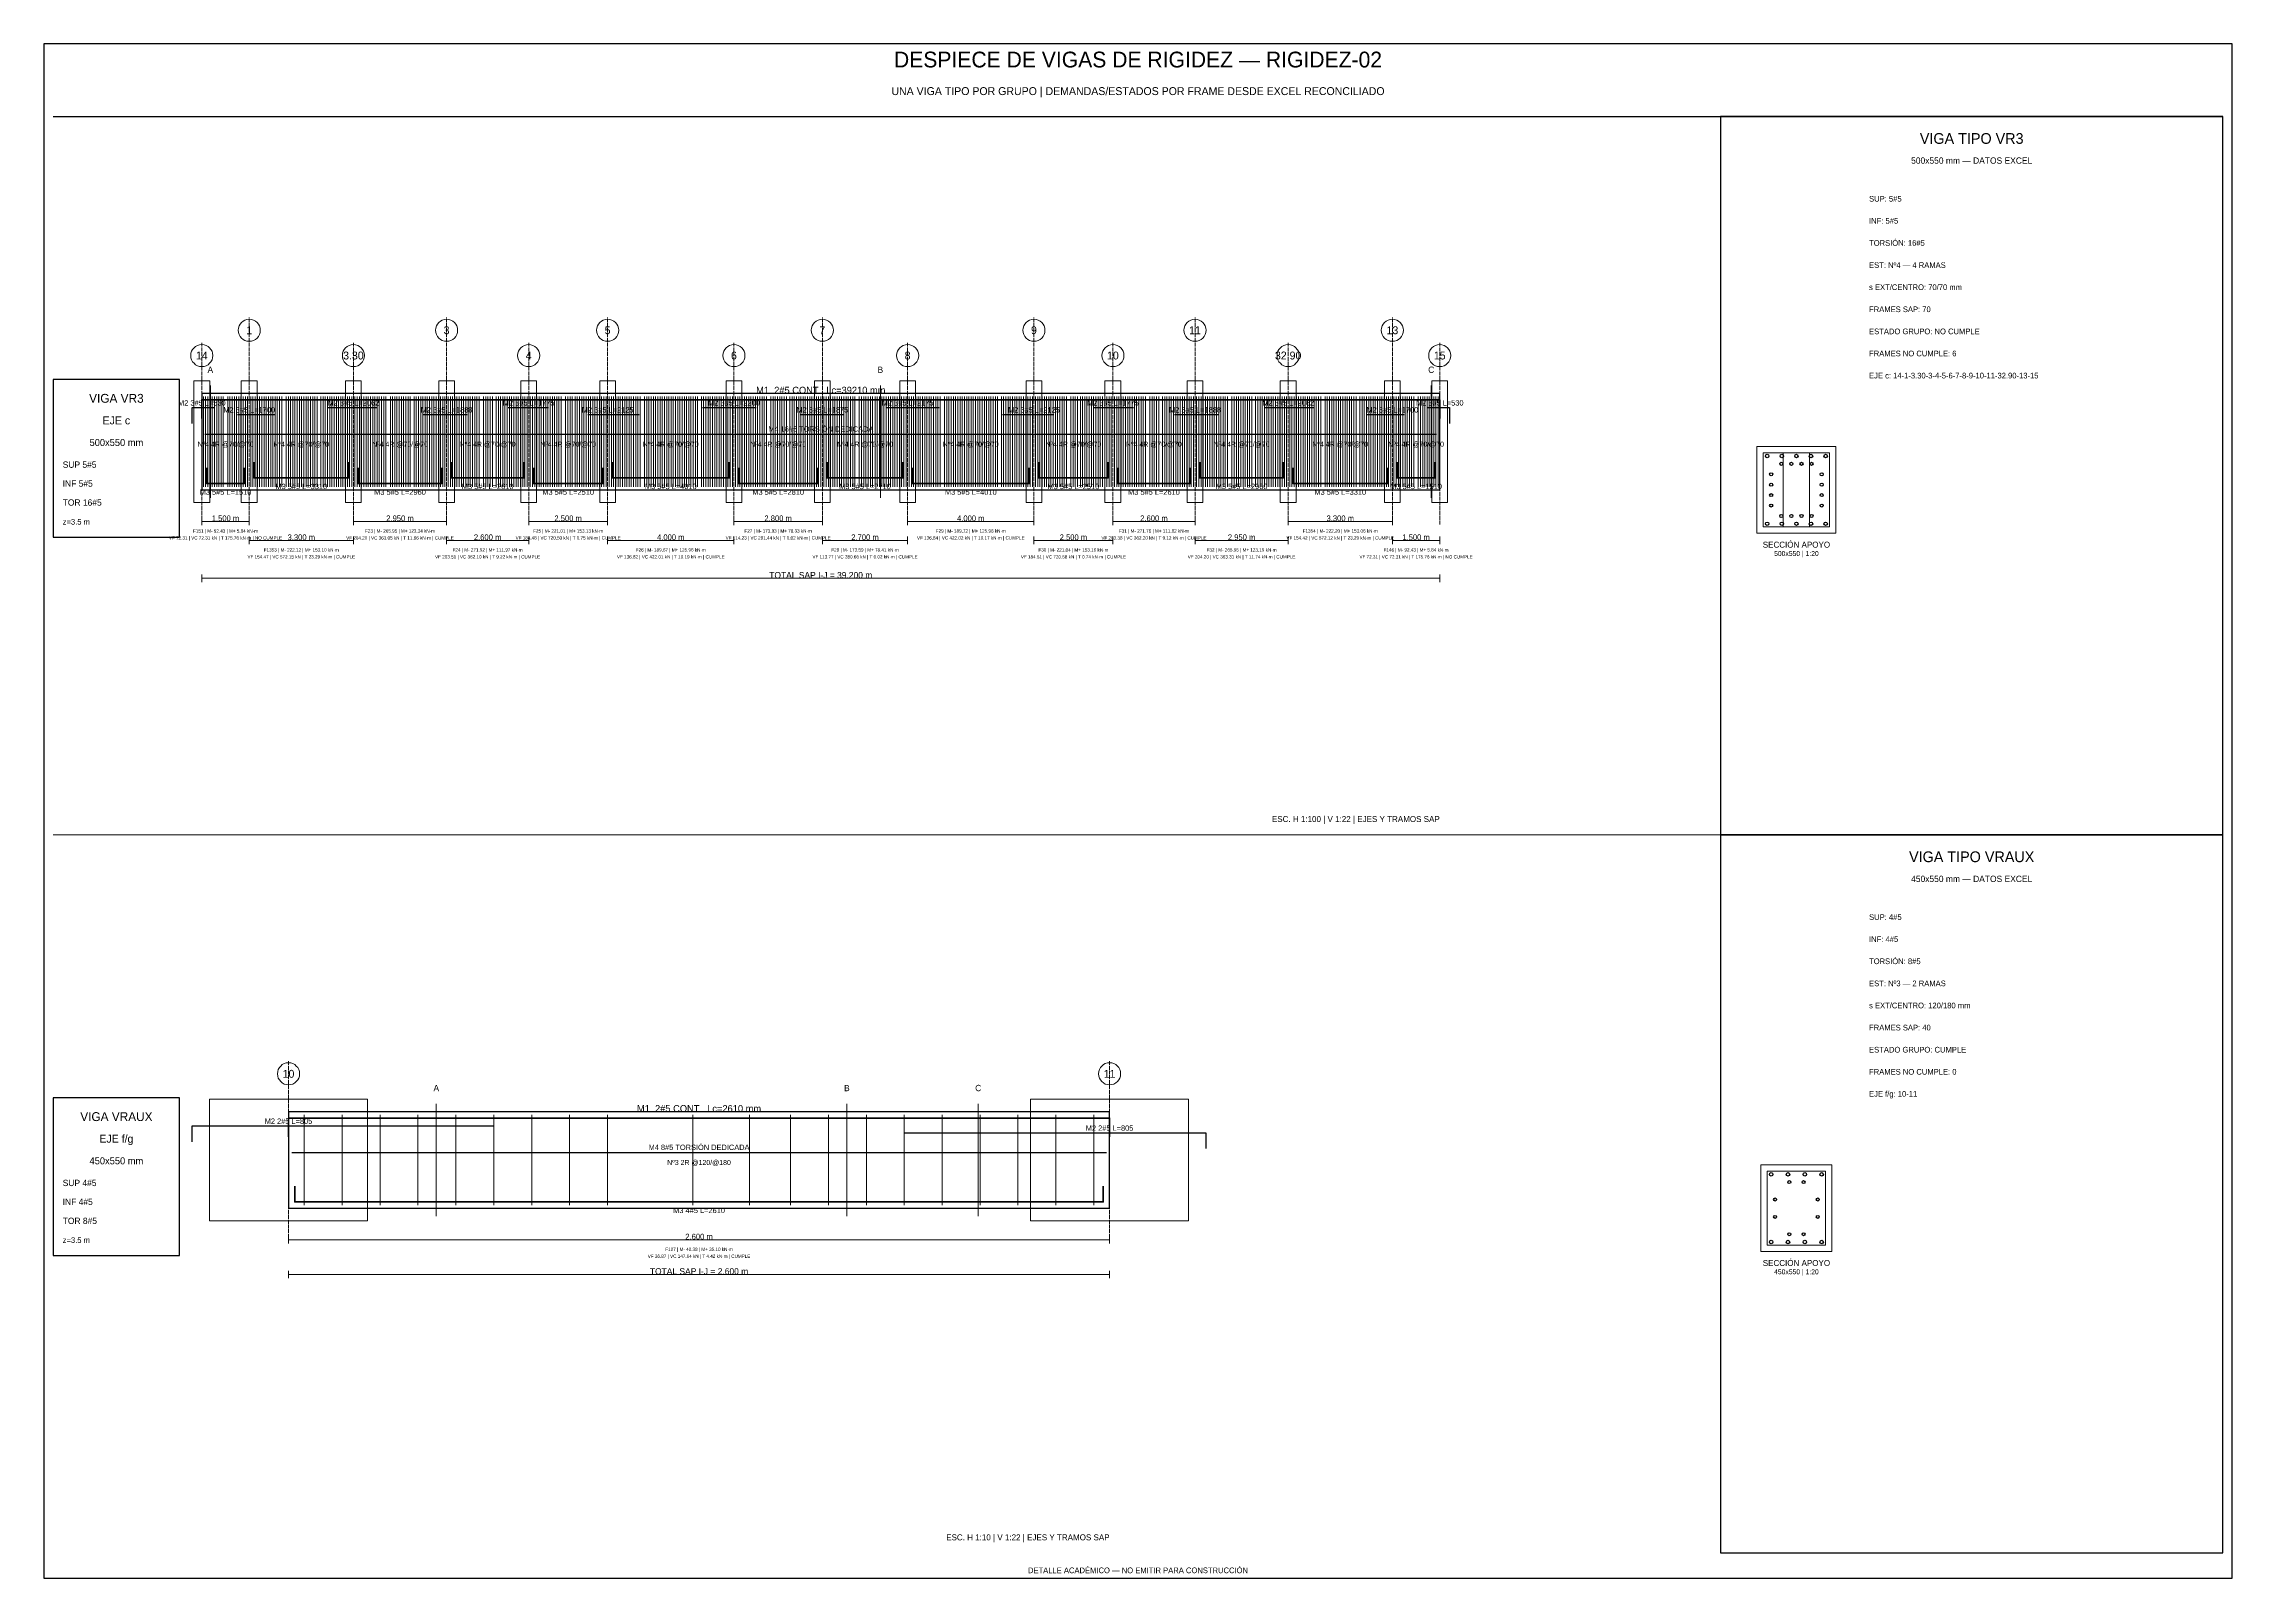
# Paper-space layout 'RIGIDEZ_02' of a CAD drawing. Header units: millimetres. Extents: x 7 to 700, y 7 to 493.
import ezdxf
from ezdxf.enums import TextEntityAlignment as Align

# ---------------------------------------------------------------- set-up
doc = ezdxf.new("R2010")
doc.units = ezdxf.units.MM
doc.linetypes.add('DASHED', pattern=[1.524, 1.27, -0.254])
for name, color, linetype in [('ACERO_INF', 1, 'Continuous'), ('ACERO_SUP_APOYO', 5, 'Continuous'), ('ACERO_SUP_CONT', 4, 'Continuous'), ('ACERO_TORSION', 30, 'Continuous'), ('APOYOS', 9, 'Continuous'), ('CONTORNO', 7, 'Continuous'), ('CORTE', 6, 'Continuous'), ('COTAS', 3, 'Continuous'), ('EJES', 1, 'Continuous'), ('ESTRIBOS', 8, 'Continuous'), ('MARCO', 7, 'Continuous'), ('TEXTO', 7, 'Continuous')]:
    doc.layers.add(name, color=color, linetype=linetype)

psp = doc.layouts.new('RIGIDEZ_02')

# ---------------------------------------------------------------- linework, layer by layer
at = {"layer": 'ACERO_INF', "color": 1, "lineweight": 35}
for points in [[(73.55, 360.5), (73.55, 355.5), (103.55, 355.5), (103.55, 360.5)], [(136.05, 360.5), (136.05, 355.5), (159.05, 355.5), (159.05, 360.5)], [(187.05, 360.5), (187.05, 355.5), (224.05, 355.5), (224.05, 360.5)], [(255.05, 360.5), (255.05, 355.5), (279.05, 355.5), (279.05, 360.5)], [(322.05, 360.5), (322.05, 355.5), (344.05, 355.5), (344.05, 360.5)], [(373.05, 360.5), (373.05, 355.5), (399.55, 355.5), (399.55, 360.5)], [(435.55, 360.5), (435.55, 355.5), (447.55, 355.5), (447.55, 360.5)], [(58.55, 358.7), (58.55, 353.7), (70.55, 353.7), (70.55, 358.7)], [(106.55, 358.7), (106.55, 353.7), (133.05, 353.7), (133.05, 358.7)], [(162.05, 358.7), (162.05, 353.7), (184.05, 353.7), (184.05, 358.7)], [(227.05, 358.7), (227.05, 353.7), (252.05, 353.7), (252.05, 358.7)], [(282.05, 358.7), (282.05, 353.7), (319.05, 353.7), (319.05, 358.7)], [(347.05, 358.7), (347.05, 353.7), (370.05, 353.7), (370.05, 358.7)], [(402.55, 358.7), (402.55, 353.7), (432.55, 353.7), (432.55, 358.7)], [(86.5, 131.2), (86.5, 126.2), (342.5, 126.2), (342.5, 131.2)]]:
    psp.add_lwpolyline(points, dxfattribs=at)
at = {"layer": 'ACERO_INF', "color": 1}
for centre in [(552.75, 340.98), (557.38, 340.98), (562, 340.98), (566.62, 340.98), (571.25, 340.98), (554, 113.48), (559.33, 113.48), (564.67, 113.48), (570, 113.48)]:
    psp.add_circle(centre, 0.55, dxfattribs=at)
at = {"layer": 'ACERO_SUP_APOYO', "color": 5, "lineweight": 30}
for points in [[(54, 372.76), (54, 377.76), (60.8, 377.76)], [(68.3, 375.56), (80.3, 375.56)], [(96.8, 377.76), (112.42, 377.76)], [(127.18, 375.56), (141.05, 375.56)], [(154.05, 377.76), (166.8, 377.76)], [(179.3, 375.56), (195.55, 375.56)], [(215.55, 377.76), (232.55, 377.76)], [(246.55, 375.56), (260.3, 375.56)], [(273.8, 377.76), (290.55, 377.76)], [(310.55, 375.56), (326.8, 375.56)], [(339.3, 377.76), (352.05, 377.76)], [(365.05, 375.56), (378.93, 375.56)], [(393.68, 377.76), (409.3, 377.76)], [(425.8, 375.56), (437.8, 375.56)], [(445.3, 377.76), (452.1, 377.76), (452.1, 372.76)], [(54, 145.26), (54, 150.26), (149.5, 150.26)], [(279.5, 148.06), (375, 148.06), (375, 143.06)]]:
    psp.add_lwpolyline(points, dxfattribs=at)
at = {"layer": 'ACERO_SUP_CONT', "color": 4, "lineweight": 35}
for points in [[(57.05, 374.26), (57.05, 380.26), (449.05, 380.26), (449.05, 374.26)], [(84.5, 146.76), (84.5, 152.76), (344.5, 152.76), (344.5, 146.76)]]:
    psp.add_lwpolyline(points, dxfattribs=at)
at = {"layer": 'ACERO_SUP_CONT', "color": 4}
for centre in [(552.75, 362.42), (557.38, 362.42), (562, 362.42), (566.62, 362.42), (571.25, 362.42), (554, 134.92), (559.33, 134.92), (564.67, 134.92), (570, 134.92)]:
    psp.add_circle(centre, 0.55, dxfattribs=at)
at = {"layer": 'ACERO_TORSION', "color": 30, "lineweight": 30}
for points in [[(58.05, 369.38), (448.05, 369.38)], [(85.5, 141.88), (343.5, 141.88)]]:
    psp.add_lwpolyline(points, dxfattribs=at)
at = {"layer": 'ACERO_TORSION', "color": 30}
for centre in [(557.2, 359.95), (560.4, 359.95), (563.6, 359.95), (566.8, 359.95), (554, 356.65), (554, 353.35), (570, 356.65), (570, 353.35), (554, 350.05), (554, 346.75), (570, 350.05), (570, 346.75), (557.2, 343.45), (560.4, 343.45), (563.6, 343.45), (566.8, 343.45), (559.75, 132.45), (564.25, 132.45), (555.25, 126.95), (568.75, 126.95), (555.25, 121.45), (568.75, 121.45), (559.75, 115.95), (564.25, 115.95)]:
    psp.add_circle(centre, 0.48, dxfattribs=at)
at = {"layer": 'APOYOS', "color": 9, "lineweight": 15}
for points in [[(54.55, 347.7), (59.55, 347.7), (59.55, 386.26), (54.55, 386.26)], [(69.55, 347.7), (74.55, 347.7), (74.55, 386.26), (69.55, 386.26)], [(102.55, 347.7), (107.55, 347.7), (107.55, 386.26), (102.55, 386.26)], [(132.05, 347.7), (137.05, 347.7), (137.05, 386.26), (132.05, 386.26)], [(158.05, 347.7), (163.05, 347.7), (163.05, 386.26), (158.05, 386.26)], [(183.05, 347.7), (188.05, 347.7), (188.05, 386.26), (183.05, 386.26)], [(223.05, 347.7), (228.05, 347.7), (228.05, 386.26), (223.05, 386.26)], [(251.05, 347.7), (256.05, 347.7), (256.05, 386.26), (251.05, 386.26)], [(278.05, 347.7), (283.05, 347.7), (283.05, 386.26), (278.05, 386.26)], [(318.05, 347.7), (323.05, 347.7), (323.05, 386.26), (318.05, 386.26)], [(343.05, 347.7), (348.05, 347.7), (348.05, 386.26), (343.05, 386.26)], [(369.05, 347.7), (374.05, 347.7), (374.05, 386.26), (369.05, 386.26)], [(398.55, 347.7), (403.55, 347.7), (403.55, 386.26), (398.55, 386.26)], [(431.55, 347.7), (436.55, 347.7), (436.55, 386.26), (431.55, 386.26)], [(446.55, 347.7), (451.55, 347.7), (451.55, 386.26), (446.55, 386.26)], [(59.5, 120.2), (109.5, 120.2), (109.5, 158.76), (59.5, 158.76)], [(319.5, 120.2), (369.5, 120.2), (369.5, 158.76), (319.5, 158.76)]]:
    psp.add_lwpolyline(points, close=True, dxfattribs=at)
at = {"layer": 'CONTORNO', "color": 7, "lineweight": 25}
for points in [[(57.05, 351.7), (449.05, 351.7), (449.05, 382.26), (57.05, 382.26)], [(84.5, 124.2), (344.5, 124.2), (344.5, 154.76), (84.5, 154.76)]]:
    psp.add_lwpolyline(points, close=True, dxfattribs=at)
at = {"layer": 'CONTORNO', "color": 7, "lineweight": 20}
for points in [[(549.5, 337.95), (574.5, 337.95), (574.5, 365.45), (549.5, 365.45)], [(550.75, 110.45), (573.25, 110.45), (573.25, 137.95), (550.75, 137.95)]]:
    psp.add_lwpolyline(points, close=True, dxfattribs=at)
at = {"layer": 'CORTE', "color": 6, "lineweight": 13}
for p, q in [((59.75, 349.2), (59.75, 384.76)), ((271.91, 349.2), (271.91, 384.76)), ((446.35, 349.2), (446.35, 384.76)), ((131.3, 121.7), (131.3, 157.26)), ((261.3, 121.7), (261.3, 157.26)), ((302.9, 121.7), (302.9, 157.26))]:
    psp.add_line(p, q, dxfattribs=at)
at = {"layer": 'COTAS', "color": 3, "lineweight": 13}
for p, q in [((57.05, 340.5), (57.05, 342.9)), ((57.05, 341.7), (72.05, 341.7)), ((72.05, 340.5), (72.05, 342.9)), ((105.05, 340.5), (105.05, 342.9)), ((105.05, 341.7), (134.55, 341.7)), ((134.55, 340.5), (134.55, 342.9)), ((160.55, 340.5), (160.55, 342.9)), ((160.55, 341.7), (185.55, 341.7)), ((185.55, 340.5), (185.55, 342.9)), ((225.55, 340.5), (225.55, 342.9)), ((225.55, 341.7), (253.55, 341.7)), ((253.55, 340.5), (253.55, 342.9)), ((280.55, 340.5), (280.55, 342.9)), ((280.55, 341.7), (320.55, 341.7)), ((320.55, 340.5), (320.55, 342.9)), ((345.55, 340.5), (345.55, 342.9)), ((345.55, 341.7), (371.55, 341.7)), ((371.55, 340.5), (371.55, 342.9)), ((401.05, 340.5), (401.05, 342.9)), ((401.05, 341.7), (434.05, 341.7)), ((434.05, 340.5), (434.05, 342.9)), ((72.05, 334.5), (72.05, 336.9)), ((72.05, 335.7), (105.05, 335.7)), ((105.05, 334.5), (105.05, 336.9)), ((134.55, 334.5), (134.55, 336.9)), ((134.55, 335.7), (160.55, 335.7)), ((160.55, 334.5), (160.55, 336.9)), ((185.55, 334.5), (185.55, 336.9)), ((185.55, 335.7), (225.55, 335.7)), ((225.55, 334.5), (225.55, 336.9)), ((253.55, 334.5), (253.55, 336.9)), ((253.55, 335.7), (280.55, 335.7)), ((280.55, 334.5), (280.55, 336.9)), ((320.55, 334.5), (320.55, 336.9)), ((320.55, 335.7), (345.55, 335.7)), ((345.55, 334.5), (345.55, 336.9)), ((371.55, 334.5), (371.55, 336.9)), ((371.55, 335.7), (401.05, 335.7)), ((401.05, 334.5), (401.05, 336.9)), ((434.05, 334.5), (434.05, 336.9)), ((434.05, 335.7), (449.05, 335.7)), ((449.05, 334.5), (449.05, 336.9)), ((57.05, 322.5), (57.05, 324.9)), ((57.05, 323.7), (449.05, 323.7)), ((449.05, 322.5), (449.05, 324.9)), ((84.5, 113), (84.5, 115.4)), ((84.5, 114.2), (344.5, 114.2)), ((344.5, 113), (344.5, 115.4)), ((84.5, 102), (84.5, 104.4)), ((344.5, 102), (344.5, 104.4)), ((84.5, 103.2), (344.5, 103.2))]:
    psp.add_line(p, q, dxfattribs=at)
at = {"layer": 'EJES', "color": 1, "linetype": 'DASHED', "lineweight": 9}
for p, q in [((72.05, 340.7), (72.05, 406.26)), ((134.55, 340.7), (134.55, 406.26)), ((185.55, 340.7), (185.55, 406.26)), ((253.55, 340.7), (253.55, 406.26)), ((320.55, 340.7), (320.55, 406.26)), ((371.55, 340.7), (371.55, 406.26)), ((434.05, 340.7), (434.05, 406.26)), ((57.05, 340.7), (57.05, 398.26)), ((105.05, 340.7), (105.05, 398.26)), ((160.55, 340.7), (160.55, 398.26)), ((225.55, 340.7), (225.55, 398.26)), ((280.55, 340.7), (280.55, 398.26)), ((345.55, 340.7), (345.55, 398.26)), ((401.05, 340.7), (401.05, 398.26)), ((449.05, 340.7), (449.05, 398.26)), ((84.5, 113.2), (84.5, 170.76)), ((344.5, 113.2), (344.5, 170.76))]:
    psp.add_line(p, q, dxfattribs=at)
at = {"layer": 'EJES', "color": 1, "lineweight": 18}
for centre in [(72.05, 402.26), (134.55, 402.26), (185.55, 402.26), (253.55, 402.26), (320.55, 402.26), (371.55, 402.26), (434.05, 402.26), (57.05, 394.26), (105.05, 394.26), (160.55, 394.26), (225.55, 394.26), (280.55, 394.26), (345.55, 394.26), (401.05, 394.26), (449.05, 394.26), (84.5, 166.76), (344.5, 166.76)]:
    psp.add_circle(centre, 3.5, dxfattribs=at)
at = {"layer": 'ESTRIBOS', "color": 8, "lineweight": 9}
for p, q in [((57.55, 352.7), (57.55, 381.26)), ((58.25, 352.7), (58.25, 381.26)), ((58.95, 352.7), (58.95, 381.26)), ((59.65, 352.7), (59.65, 381.26)), ((60.35, 352.7), (60.35, 381.26)), ((61.05, 352.7), (61.05, 381.26)), ((61.75, 352.7), (61.75, 381.26)), ((62.45, 352.7), (62.45, 381.26)), ((63.15, 352.7), (63.15, 381.26)), ((63.85, 352.7), (63.85, 381.26)), ((65.25, 352.7), (65.25, 381.26)), ((65.95, 352.7), (65.95, 381.26)), ((66.65, 352.7), (66.65, 381.26)), ((67.35, 352.7), (67.35, 381.26)), ((68.05, 352.7), (68.05, 381.26)), ((68.75, 352.7), (68.75, 381.26)), ((69.45, 352.7), (69.45, 381.26)), ((70.15, 352.7), (70.15, 381.26)), ((70.85, 352.7), (70.85, 381.26)), ((71.55, 352.7), (71.55, 381.26)), ((72.55, 352.7), (72.55, 381.26)), ((73.25, 352.7), (73.25, 381.26)), ((73.95, 352.7), (73.95, 381.26)), ((74.65, 352.7), (74.65, 381.26)), ((75.35, 352.7), (75.35, 381.26)), ((76.05, 352.7), (76.05, 381.26)), ((76.75, 352.7), (76.75, 381.26)), ((77.45, 352.7), (77.45, 381.26)), ((78.15, 352.7), (78.15, 381.26)), ((78.85, 352.7), (78.85, 381.26)), ((79.55, 352.7), (79.55, 381.26)), ((80.25, 352.7), (80.25, 381.26)), ((80.95, 352.7), (80.95, 381.26)), ((81.65, 352.7), (81.65, 381.26)), ((82.35, 352.7), (82.35, 381.26)), ((83.75, 352.7), (83.75, 381.26)), ((84.45, 352.7), (84.45, 381.26)), ((85.15, 352.7), (85.15, 381.26)), ((85.85, 352.7), (85.85, 381.26)), ((86.55, 352.7), (86.55, 381.26)), ((87.25, 352.7), (87.25, 381.26)), ((87.95, 352.7), (87.95, 381.26)), ((88.65, 352.7), (88.65, 381.26)), ((89.35, 352.7), (89.35, 381.26)), ((90.05, 352.7), (90.05, 381.26)), ((90.75, 352.7), (90.75, 381.26)), ((91.45, 352.7), (91.45, 381.26)), ((92.15, 352.7), (92.15, 381.26)), ((92.85, 352.7), (92.85, 381.26)), ((93.55, 352.7), (93.55, 381.26)), ((94.75, 352.7), (94.75, 381.26)), ((95.45, 352.7), (95.45, 381.26)), ((96.15, 352.7), (96.15, 381.26)), ((96.85, 352.7), (96.85, 381.26)), ((97.55, 352.7), (97.55, 381.26)), ((98.25, 352.7), (98.25, 381.26)), ((98.95, 352.7), (98.95, 381.26)), ((99.65, 352.7), (99.65, 381.26)), ((100.35, 352.7), (100.35, 381.26)), ((101.05, 352.7), (101.05, 381.26)), ((101.75, 352.7), (101.75, 381.26)), ((102.45, 352.7), (102.45, 381.26)), ((103.15, 352.7), (103.15, 381.26)), ((103.85, 352.7), (103.85, 381.26)), ((104.55, 352.7), (104.55, 381.26)), ((105.55, 352.7), (105.55, 381.26)), ((106.25, 352.7), (106.25, 381.26)), ((106.95, 352.7), (106.95, 381.26)), ((107.65, 352.7), (107.65, 381.26)), ((108.35, 352.7), (108.35, 381.26)), ((109.05, 352.7), (109.05, 381.26)), ((109.75, 352.7), (109.75, 381.26)), ((110.45, 352.7), (110.45, 381.26)), ((111.15, 352.7), (111.15, 381.26)), ((111.85, 352.7), (111.85, 381.26)), ((112.55, 352.7), (112.55, 381.26)), ((113.25, 352.7), (113.25, 381.26)), ((113.95, 352.7), (113.95, 381.26)), ((114.65, 352.7), (114.65, 381.26)), ((115.35, 352.7), (115.35, 381.26)), ((116.75, 352.7), (116.75, 381.26)), ((117.45, 352.7), (117.45, 381.26)), ((118.15, 352.7), (118.15, 381.26)), ((118.85, 352.7), (118.85, 381.26)), ((119.55, 352.7), (119.55, 381.26)), ((120.25, 352.7), (120.25, 381.26)), ((120.95, 352.7), (120.95, 381.26)), ((121.65, 352.7), (121.65, 381.26)), ((122.35, 352.7), (122.35, 381.26)), ((123.05, 352.7), (123.05, 381.26)), ((124.25, 352.7), (124.25, 381.26)), ((124.95, 352.7), (124.95, 381.26)), ((125.65, 352.7), (125.65, 381.26)), ((126.35, 352.7), (126.35, 381.26)), ((127.05, 352.7), (127.05, 381.26)), ((127.75, 352.7), (127.75, 381.26)), ((128.45, 352.7), (128.45, 381.26)), ((129.15, 352.7), (129.15, 381.26)), ((129.85, 352.7), (129.85, 381.26)), ((130.55, 352.7), (130.55, 381.26)), ((131.25, 352.7), (131.25, 381.26)), ((131.95, 352.7), (131.95, 381.26)), ((132.65, 352.7), (132.65, 381.26)), ((133.35, 352.7), (133.35, 381.26)), ((134.05, 352.7), (134.05, 381.26)), ((135.05, 352.7), (135.05, 381.26)), ((135.75, 352.7), (135.75, 381.26)), ((136.45, 352.7), (136.45, 381.26)), ((137.15, 352.7), (137.15, 381.26)), ((137.85, 352.7), (137.85, 381.26)), ((138.55, 352.7), (138.55, 381.26)), ((139.25, 352.7), (139.25, 381.26)), ((139.95, 352.7), (139.95, 381.26)), ((140.65, 352.7), (140.65, 381.26)), ((141.35, 352.7), (141.35, 381.26)), ((142.05, 352.7), (142.05, 381.26)), ((142.75, 352.7), (142.75, 381.26)), ((143.45, 352.7), (143.45, 381.26)), ((144.15, 352.7), (144.15, 381.26)), ((144.85, 352.7), (144.85, 381.26)), ((146.25, 352.7), (146.25, 381.26)), ((146.95, 352.7), (146.95, 381.26)), ((147.65, 352.7), (147.65, 381.26)), ((148.35, 352.7), (148.35, 381.26)), ((149.05, 352.7), (149.05, 381.26)), ((150.25, 352.7), (150.25, 381.26)), ((150.95, 352.7), (150.95, 381.26)), ((151.65, 352.7), (151.65, 381.26)), ((152.35, 352.7), (152.35, 381.26)), ((153.05, 352.7), (153.05, 381.26)), ((153.75, 352.7), (153.75, 381.26)), ((154.45, 352.7), (154.45, 381.26)), ((155.15, 352.7), (155.15, 381.26)), ((155.85, 352.7), (155.85, 381.26)), ((156.55, 352.7), (156.55, 381.26)), ((157.25, 352.7), (157.25, 381.26)), ((157.95, 352.7), (157.95, 381.26)), ((158.65, 352.7), (158.65, 381.26)), ((159.35, 352.7), (159.35, 381.26)), ((160.05, 352.7), (160.05, 381.26)), ((161.05, 352.7), (161.05, 381.26)), ((161.75, 352.7), (161.75, 381.26)), ((162.45, 352.7), (162.45, 381.26)), ((163.15, 352.7), (163.15, 381.26)), ((163.85, 352.7), (163.85, 381.26)), ((164.55, 352.7), (164.55, 381.26)), ((165.25, 352.7), (165.25, 381.26)), ((165.95, 352.7), (165.95, 381.26)), ((166.65, 352.7), (166.65, 381.26)), ((167.35, 352.7), (167.35, 381.26)), ((168.05, 352.7), (168.05, 381.26)), ((168.75, 352.7), (168.75, 381.26)), ((169.45, 352.7), (169.45, 381.26)), ((170.15, 352.7), (170.15, 381.26)), ((170.85, 352.7), (170.85, 381.26)), ((172.25, 352.7), (172.25, 381.26)), ((172.95, 352.7), (172.95, 381.26)), ((173.65, 352.7), (173.65, 381.26)), ((174.35, 352.7), (174.35, 381.26)), ((175.25, 352.7), (175.25, 381.26)), ((175.95, 352.7), (175.95, 381.26)), ((176.65, 352.7), (176.65, 381.26)), ((177.35, 352.7), (177.35, 381.26)), ((178.05, 352.7), (178.05, 381.26)), ((178.75, 352.7), (178.75, 381.26)), ((179.45, 352.7), (179.45, 381.26)), ((180.15, 352.7), (180.15, 381.26)), ((180.85, 352.7), (180.85, 381.26)), ((181.55, 352.7), (181.55, 381.26)), ((182.25, 352.7), (182.25, 381.26)), ((182.95, 352.7), (182.95, 381.26)), ((183.65, 352.7), (183.65, 381.26)), ((184.35, 352.7), (184.35, 381.26)), ((185.05, 352.7), (185.05, 381.26)), ((186.05, 352.7), (186.05, 381.26)), ((186.75, 352.7), (186.75, 381.26)), ((187.45, 352.7), (187.45, 381.26)), ((188.15, 352.7), (188.15, 381.26)), ((188.85, 352.7), (188.85, 381.26)), ((189.55, 352.7), (189.55, 381.26)), ((190.25, 352.7), (190.25, 381.26)), ((190.95, 352.7), (190.95, 381.26)), ((191.65, 352.7), (191.65, 381.26)), ((192.35, 352.7), (192.35, 381.26)), ((193.05, 352.7), (193.05, 381.26)), ((193.75, 352.7), (193.75, 381.26)), ((194.45, 352.7), (194.45, 381.26)), ((195.15, 352.7), (195.15, 381.26)), ((195.85, 352.7), (195.85, 381.26)), ((197.25, 352.7), (197.25, 381.26)), ((197.95, 352.7), (197.95, 381.26)), ((198.65, 352.7), (198.65, 381.26)), ((199.35, 352.7), (199.35, 381.26)), ((200.05, 352.7), (200.05, 381.26)), ((200.75, 352.7), (200.75, 381.26)), ((201.45, 352.7), (201.45, 381.26)), ((202.15, 352.7), (202.15, 381.26)), ((202.85, 352.7), (202.85, 381.26)), ((203.55, 352.7), (203.55, 381.26)), ((204.25, 352.7), (204.25, 381.26)), ((204.95, 352.7), (204.95, 381.26)), ((205.65, 352.7), (205.65, 381.26)), ((206.35, 352.7), (206.35, 381.26)), ((207.05, 352.7), (207.05, 381.26)), ((207.75, 352.7), (207.75, 381.26)), ((208.45, 352.7), (208.45, 381.26)), ((209.15, 352.7), (209.15, 381.26)), ((209.85, 352.7), (209.85, 381.26)), ((210.55, 352.7), (210.55, 381.26)), ((211.25, 352.7), (211.25, 381.26)), ((211.95, 352.7), (211.95, 381.26)), ((212.65, 352.7), (212.65, 381.26)), ((213.35, 352.7), (213.35, 381.26)), ((214.05, 352.7), (214.05, 381.26)), ((215.25, 352.7), (215.25, 381.26)), ((215.95, 352.7), (215.95, 381.26)), ((216.65, 352.7), (216.65, 381.26)), ((217.35, 352.7), (217.35, 381.26)), ((218.05, 352.7), (218.05, 381.26)), ((218.75, 352.7), (218.75, 381.26)), ((219.45, 352.7), (219.45, 381.26)), ((220.15, 352.7), (220.15, 381.26)), ((220.85, 352.7), (220.85, 381.26)), ((221.55, 352.7), (221.55, 381.26)), ((222.25, 352.7), (222.25, 381.26)), ((222.95, 352.7), (222.95, 381.26)), ((223.65, 352.7), (223.65, 381.26)), ((224.35, 352.7), (224.35, 381.26)), ((225.05, 352.7), (225.05, 381.26)), ((226.05, 352.7), (226.05, 381.26)), ((226.75, 352.7), (226.75, 381.26)), ((227.45, 352.7), (227.45, 381.26)), ((228.15, 352.7), (228.15, 381.26)), ((228.85, 352.7), (228.85, 381.26)), ((229.55, 352.7), (229.55, 381.26)), ((230.25, 352.7), (230.25, 381.26)), ((230.95, 352.7), (230.95, 381.26)), ((231.65, 352.7), (231.65, 381.26)), ((232.35, 352.7), (232.35, 381.26)), ((233.05, 352.7), (233.05, 381.26)), ((233.75, 352.7), (233.75, 381.26)), ((234.45, 352.7), (234.45, 381.26)), ((235.15, 352.7), (235.15, 381.26)), ((235.85, 352.7), (235.85, 381.26)), ((237.25, 352.7), (237.25, 381.26)), ((237.95, 352.7), (237.95, 381.26)), ((238.65, 352.7), (238.65, 381.26)), ((239.35, 352.7), (239.35, 381.26)), ((240.05, 352.7), (240.05, 381.26)), ((240.75, 352.7), (240.75, 381.26)), ((241.45, 352.7), (241.45, 381.26)), ((242.15, 352.7), (242.15, 381.26)), ((243.25, 352.7), (243.25, 381.26)), ((243.95, 352.7), (243.95, 381.26)), ((244.65, 352.7), (244.65, 381.26)), ((245.35, 352.7), (245.35, 381.26)), ((246.05, 352.7), (246.05, 381.26)), ((246.75, 352.7), (246.75, 381.26)), ((247.45, 352.7), (247.45, 381.26)), ((248.15, 352.7), (248.15, 381.26)), ((248.85, 352.7), (248.85, 381.26)), ((249.55, 352.7), (249.55, 381.26)), ((250.25, 352.7), (250.25, 381.26)), ((250.95, 352.7), (250.95, 381.26)), ((251.65, 352.7), (251.65, 381.26)), ((252.35, 352.7), (252.35, 381.26)), ((253.05, 352.7), (253.05, 381.26)), ((254.05, 352.7), (254.05, 381.26)), ((254.75, 352.7), (254.75, 381.26)), ((255.45, 352.7), (255.45, 381.26)), ((256.15, 352.7), (256.15, 381.26)), ((256.85, 352.7), (256.85, 381.26)), ((257.55, 352.7), (257.55, 381.26)), ((258.25, 352.7), (258.25, 381.26)), ((258.95, 352.7), (258.95, 381.26)), ((259.65, 352.7), (259.65, 381.26)), ((260.35, 352.7), (260.35, 381.26)), ((261.05, 352.7), (261.05, 381.26)), ((261.75, 352.7), (261.75, 381.26)), ((262.45, 352.7), (262.45, 381.26)), ((263.15, 352.7), (263.15, 381.26)), ((263.85, 352.7), (263.85, 381.26)), ((265.25, 352.7), (265.25, 381.26)), ((265.95, 352.7), (265.95, 381.26)), ((266.65, 352.7), (266.65, 381.26)), ((267.35, 352.7), (267.35, 381.26)), ((268.05, 352.7), (268.05, 381.26)), ((268.75, 352.7), (268.75, 381.26)), ((269.45, 352.7), (269.45, 381.26)), ((270.25, 352.7), (270.25, 381.26)), ((270.95, 352.7), (270.95, 381.26)), ((271.65, 352.7), (271.65, 381.26)), ((272.35, 352.7), (272.35, 381.26)), ((273.05, 352.7), (273.05, 381.26)), ((273.75, 352.7), (273.75, 381.26)), ((274.45, 352.7), (274.45, 381.26)), ((275.15, 352.7), (275.15, 381.26)), ((275.85, 352.7), (275.85, 381.26)), ((276.55, 352.7), (276.55, 381.26)), ((277.25, 352.7), (277.25, 381.26)), ((277.95, 352.7), (277.95, 381.26)), ((278.65, 352.7), (278.65, 381.26)), ((279.35, 352.7), (279.35, 381.26)), ((280.05, 352.7), (280.05, 381.26)), ((281.05, 352.7), (281.05, 381.26)), ((281.75, 352.7), (281.75, 381.26)), ((282.45, 352.7), (282.45, 381.26)), ((283.15, 352.7), (283.15, 381.26)), ((283.85, 352.7), (283.85, 381.26)), ((284.55, 352.7), (284.55, 381.26)), ((285.25, 352.7), (285.25, 381.26)), ((285.95, 352.7), (285.95, 381.26)), ((286.65, 352.7), (286.65, 381.26)), ((287.35, 352.7), (287.35, 381.26)), ((288.05, 352.7), (288.05, 381.26)), ((288.75, 352.7), (288.75, 381.26)), ((289.45, 352.7), (289.45, 381.26)), ((290.15, 352.7), (290.15, 381.26)), ((290.85, 352.7), (290.85, 381.26)), ((292.25, 352.7), (292.25, 381.26)), ((292.95, 352.7), (292.95, 381.26)), ((293.65, 352.7), (293.65, 381.26)), ((294.35, 352.7), (294.35, 381.26)), ((295.05, 352.7), (295.05, 381.26)), ((295.75, 352.7), (295.75, 381.26)), ((296.45, 352.7), (296.45, 381.26)), ((297.15, 352.7), (297.15, 381.26)), ((297.85, 352.7), (297.85, 381.26)), ((298.55, 352.7), (298.55, 381.26)), ((299.25, 352.7), (299.25, 381.26)), ((299.95, 352.7), (299.95, 381.26)), ((300.65, 352.7), (300.65, 381.26)), ((301.35, 352.7), (301.35, 381.26)), ((302.05, 352.7), (302.05, 381.26)), ((302.75, 352.7), (302.75, 381.26)), ((303.45, 352.7), (303.45, 381.26)), ((304.15, 352.7), (304.15, 381.26)), ((304.85, 352.7), (304.85, 381.26)), ((305.55, 352.7), (305.55, 381.26)), ((306.25, 352.7), (306.25, 381.26)), ((306.95, 352.7), (306.95, 381.26)), ((307.65, 352.7), (307.65, 381.26)), ((308.35, 352.7), (308.35, 381.26)), ((309.05, 352.7), (309.05, 381.26)), ((310.25, 352.7), (310.25, 381.26)), ((310.95, 352.7), (310.95, 381.26)), ((311.65, 352.7), (311.65, 381.26)), ((312.35, 352.7), (312.35, 381.26)), ((313.05, 352.7), (313.05, 381.26)), ((313.75, 352.7), (313.75, 381.26)), ((314.45, 352.7), (314.45, 381.26)), ((315.15, 352.7), (315.15, 381.26)), ((315.85, 352.7), (315.85, 381.26)), ((316.55, 352.7), (316.55, 381.26)), ((317.25, 352.7), (317.25, 381.26)), ((317.95, 352.7), (317.95, 381.26)), ((318.65, 352.7), (318.65, 381.26)), ((319.35, 352.7), (319.35, 381.26)), ((320.05, 352.7), (320.05, 381.26)), ((321.05, 352.7), (321.05, 381.26)), ((321.75, 352.7), (321.75, 381.26)), ((322.45, 352.7), (322.45, 381.26)), ((323.15, 352.7), (323.15, 381.26)), ((323.85, 352.7), (323.85, 381.26)), ((324.55, 352.7), (324.55, 381.26)), ((325.25, 352.7), (325.25, 381.26)), ((325.95, 352.7), (325.95, 381.26)), ((326.65, 352.7), (326.65, 381.26)), ((327.35, 352.7), (327.35, 381.26)), ((328.05, 352.7), (328.05, 381.26)), ((328.75, 352.7), (328.75, 381.26)), ((329.45, 352.7), (329.45, 381.26)), ((330.15, 352.7), (330.15, 381.26)), ((330.85, 352.7), (330.85, 381.26)), ((332.25, 352.7), (332.25, 381.26)), ((332.95, 352.7), (332.95, 381.26)), ((333.65, 352.7), (333.65, 381.26)), ((334.35, 352.7), (334.35, 381.26)), ((335.25, 352.7), (335.25, 381.26)), ((335.95, 352.7), (335.95, 381.26)), ((336.65, 352.7), (336.65, 381.26)), ((337.35, 352.7), (337.35, 381.26)), ((338.05, 352.7), (338.05, 381.26)), ((338.75, 352.7), (338.75, 381.26)), ((339.45, 352.7), (339.45, 381.26)), ((340.15, 352.7), (340.15, 381.26)), ((340.85, 352.7), (340.85, 381.26)), ((341.55, 352.7), (341.55, 381.26)), ((342.25, 352.7), (342.25, 381.26)), ((342.95, 352.7), (342.95, 381.26)), ((343.65, 352.7), (343.65, 381.26)), ((344.35, 352.7), (344.35, 381.26)), ((345.05, 352.7), (345.05, 381.26)), ((346.05, 352.7), (346.05, 381.26)), ((346.75, 352.7), (346.75, 381.26)), ((347.45, 352.7), (347.45, 381.26)), ((348.15, 352.7), (348.15, 381.26)), ((348.85, 352.7), (348.85, 381.26)), ((349.55, 352.7), (349.55, 381.26)), ((350.25, 352.7), (350.25, 381.26)), ((350.95, 352.7), (350.95, 381.26)), ((351.65, 352.7), (351.65, 381.26)), ((352.35, 352.7), (352.35, 381.26)), ((353.05, 352.7), (353.05, 381.26)), ((353.75, 352.7), (353.75, 381.26)), ((354.45, 352.7), (354.45, 381.26)), ((355.15, 352.7), (355.15, 381.26)), ((355.85, 352.7), (355.85, 381.26)), ((357.25, 352.7), (357.25, 381.26)), ((357.95, 352.7), (357.95, 381.26)), ((358.65, 352.7), (358.65, 381.26)), ((359.35, 352.7), (359.35, 381.26)), ((360.05, 352.7), (360.05, 381.26)), ((361.25, 352.7), (361.25, 381.26)), ((361.95, 352.7), (361.95, 381.26)), ((362.65, 352.7), (362.65, 381.26)), ((363.35, 352.7), (363.35, 381.26)), ((364.05, 352.7), (364.05, 381.26)), ((364.75, 352.7), (364.75, 381.26)), ((365.45, 352.7), (365.45, 381.26)), ((366.15, 352.7), (366.15, 381.26)), ((366.85, 352.7), (366.85, 381.26)), ((367.55, 352.7), (367.55, 381.26)), ((368.25, 352.7), (368.25, 381.26)), ((368.95, 352.7), (368.95, 381.26)), ((369.65, 352.7), (369.65, 381.26)), ((370.35, 352.7), (370.35, 381.26)), ((371.05, 352.7), (371.05, 381.26)), ((372.05, 352.7), (372.05, 381.26)), ((372.75, 352.7), (372.75, 381.26)), ((373.45, 352.7), (373.45, 381.26)), ((374.15, 352.7), (374.15, 381.26)), ((374.85, 352.7), (374.85, 381.26)), ((375.55, 352.7), (375.55, 381.26)), ((376.25, 352.7), (376.25, 381.26)), ((376.95, 352.7), (376.95, 381.26)), ((377.65, 352.7), (377.65, 381.26)), ((378.35, 352.7), (378.35, 381.26)), ((379.05, 352.7), (379.05, 381.26)), ((379.75, 352.7), (379.75, 381.26)), ((380.45, 352.7), (380.45, 381.26)), ((381.15, 352.7), (381.15, 381.26)), ((381.85, 352.7), (381.85, 381.26)), ((383.25, 352.7), (383.25, 381.26)), ((383.95, 352.7), (383.95, 381.26)), ((384.65, 352.7), (384.65, 381.26)), ((385.35, 352.7), (385.35, 381.26)), ((386.05, 352.7), (386.05, 381.26)), ((386.75, 352.7), (386.75, 381.26)), ((387.45, 352.7), (387.45, 381.26)), ((388.15, 352.7), (388.15, 381.26)), ((388.85, 352.7), (388.85, 381.26)), ((389.55, 352.7), (389.55, 381.26)), ((390.75, 352.7), (390.75, 381.26)), ((391.45, 352.7), (391.45, 381.26)), ((392.15, 352.7), (392.15, 381.26)), ((392.85, 352.7), (392.85, 381.26)), ((393.55, 352.7), (393.55, 381.26)), ((394.25, 352.7), (394.25, 381.26)), ((394.95, 352.7), (394.95, 381.26)), ((395.65, 352.7), (395.65, 381.26)), ((396.35, 352.7), (396.35, 381.26)), ((397.05, 352.7), (397.05, 381.26)), ((397.75, 352.7), (397.75, 381.26)), ((398.45, 352.7), (398.45, 381.26)), ((399.15, 352.7), (399.15, 381.26)), ((399.85, 352.7), (399.85, 381.26)), ((400.55, 352.7), (400.55, 381.26)), ((401.55, 352.7), (401.55, 381.26)), ((402.25, 352.7), (402.25, 381.26)), ((402.95, 352.7), (402.95, 381.26)), ((403.65, 352.7), (403.65, 381.26)), ((404.35, 352.7), (404.35, 381.26)), ((405.05, 352.7), (405.05, 381.26)), ((405.75, 352.7), (405.75, 381.26)), ((406.45, 352.7), (406.45, 381.26)), ((407.15, 352.7), (407.15, 381.26)), ((407.85, 352.7), (407.85, 381.26)), ((408.55, 352.7), (408.55, 381.26)), ((409.25, 352.7), (409.25, 381.26)), ((409.95, 352.7), (409.95, 381.26)), ((410.65, 352.7), (410.65, 381.26)), ((411.35, 352.7), (411.35, 381.26)), ((412.75, 352.7), (412.75, 381.26)), ((413.45, 352.7), (413.45, 381.26)), ((414.15, 352.7), (414.15, 381.26)), ((414.85, 352.7), (414.85, 381.26)), ((415.55, 352.7), (415.55, 381.26)), ((416.25, 352.7), (416.25, 381.26)), ((416.95, 352.7), (416.95, 381.26)), ((417.65, 352.7), (417.65, 381.26)), ((418.35, 352.7), (418.35, 381.26)), ((419.05, 352.7), (419.05, 381.26)), ((419.75, 352.7), (419.75, 381.26)), ((420.45, 352.7), (420.45, 381.26)), ((421.15, 352.7), (421.15, 381.26)), ((421.85, 352.7), (421.85, 381.26)), ((422.55, 352.7), (422.55, 381.26)), ((423.75, 352.7), (423.75, 381.26)), ((424.45, 352.7), (424.45, 381.26)), ((425.15, 352.7), (425.15, 381.26)), ((425.85, 352.7), (425.85, 381.26)), ((426.55, 352.7), (426.55, 381.26)), ((427.25, 352.7), (427.25, 381.26)), ((427.95, 352.7), (427.95, 381.26)), ((428.65, 352.7), (428.65, 381.26)), ((429.35, 352.7), (429.35, 381.26)), ((430.05, 352.7), (430.05, 381.26)), ((430.75, 352.7), (430.75, 381.26)), ((431.45, 352.7), (431.45, 381.26)), ((432.15, 352.7), (432.15, 381.26)), ((432.85, 352.7), (432.85, 381.26)), ((433.55, 352.7), (433.55, 381.26)), ((434.55, 352.7), (434.55, 381.26)), ((435.25, 352.7), (435.25, 381.26)), ((435.95, 352.7), (435.95, 381.26)), ((436.65, 352.7), (436.65, 381.26)), ((437.35, 352.7), (437.35, 381.26)), ((438.05, 352.7), (438.05, 381.26)), ((438.75, 352.7), (438.75, 381.26)), ((439.45, 352.7), (439.45, 381.26)), ((440.15, 352.7), (440.15, 381.26)), ((440.85, 352.7), (440.85, 381.26)), ((442.25, 352.7), (442.25, 381.26)), ((442.95, 352.7), (442.95, 381.26)), ((443.65, 352.7), (443.65, 381.26)), ((444.35, 352.7), (444.35, 381.26)), ((445.05, 352.7), (445.05, 381.26)), ((445.75, 352.7), (445.75, 381.26)), ((446.45, 352.7), (446.45, 381.26)), ((447.15, 352.7), (447.15, 381.26)), ((447.85, 352.7), (447.85, 381.26)), ((448.55, 352.7), (448.55, 381.26)), ((89.5, 125.2), (89.5, 153.76)), ((101.5, 125.2), (101.5, 153.76)), ((113.5, 125.2), (113.5, 153.76)), ((125.5, 125.2), (125.5, 153.76)), ((137.5, 125.2), (137.5, 153.76)), ((149.5, 125.2), (149.5, 153.76)), ((161.5, 125.2), (161.5, 153.76)), ((173.5, 125.2), (173.5, 153.76)), ((185.5, 125.2), (185.5, 153.76)), ((212.5, 125.2), (212.5, 153.76)), ((230.5, 125.2), (230.5, 153.76)), ((243.5, 125.2), (243.5, 153.76)), ((255.5, 125.2), (255.5, 153.76)), ((267.5, 125.2), (267.5, 153.76)), ((279.5, 125.2), (279.5, 153.76)), ((291.5, 125.2), (291.5, 153.76)), ((303.5, 125.2), (303.5, 153.76)), ((315.5, 125.2), (315.5, 153.76)), ((327.5, 125.2), (327.5, 153.76)), ((339.5, 125.2), (339.5, 153.76))]:
    psp.add_line(p, q, dxfattribs=at)
at = {"layer": 'ESTRIBOS', "color": 8, "lineweight": 13}
for p, q in [((557.83, 339.95), (557.83, 363.45)), ((566.17, 339.95), (566.17, 363.45))]:
    psp.add_line(p, q, dxfattribs=at)
at = {"layer": 'ESTRIBOS', "color": 8, "lineweight": 18}
for points in [[(551.5, 339.95), (572.5, 339.95), (572.5, 363.45), (551.5, 363.45)], [(552.75, 112.45), (571.25, 112.45), (571.25, 135.95), (552.75, 135.95)]]:
    psp.add_lwpolyline(points, close=True, dxfattribs=at)
at = {"layer": 'MARCO', "color": 7, "lineweight": 25}
psp.add_line((10, 470), (697, 470), dxfattribs=at)
at = {"layer": 'MARCO', "color": 8, "lineweight": 13}
psp.add_line((10, 242.5), (697, 242.5), dxfattribs=at)
at = {"layer": 'MARCO', "color": 7, "lineweight": 30}
psp.add_lwpolyline([(7, 7), (700, 7), (700, 493), (7, 493)], close=True, dxfattribs=at)
at = {"layer": 'MARCO', "color": 7, "lineweight": 25}
for points in [[(538, 242.5), (697, 242.5), (697, 470), (538, 470)], [(10, 336.7), (50, 336.7), (50, 386.7), (10, 386.7)], [(538, 15), (697, 15), (697, 242.5), (538, 242.5)], [(10, 109.2), (50, 109.2), (50, 159.2), (10, 159.2)]]:
    psp.add_lwpolyline(points, close=True, dxfattribs=at)

# ---------------------------------------------------------------- texts
at = {"layer": 'ACERO_INF', "color": 1}
for s, p in [('M3 5#5 L=3310', (88.55, 352.8)), ('M3 5#5 L=2610', (147.55, 352.8)), ('M3 5#5 L=4010', (205.55, 352.8)), ('M3 5#5 L=2710', (267.05, 352.8)), ('M3 5#5 L=2510', (333.05, 352.8)), ('M3 5#5 L=2960', (386.3, 352.8)), ('M3 5#5 L=1510', (441.55, 352.8)), ('M3 5#5 L=1510', (64.55, 351)), ('M3 5#5 L=2960', (119.8, 351)), ('M3 5#5 L=2510', (173.05, 351)), ('M3 5#5 L=2810', (239.55, 351)), ('M3 5#5 L=4010', (300.55, 351)), ('M3 5#5 L=2610', (358.55, 351)), ('M3 5#5 L=3310', (417.55, 351)), ('M3 4#5 L=2610', (214.5, 123.5))]:
    psp.add_text(s, height=1.7, dxfattribs=at).set_placement(p, align=Align.MIDDLE_CENTER)
at = {"layer": 'ACERO_SUP_APOYO', "color": 5}
for s, p in [('M2 3#5 L=530', (57.05, 379.26)), ('M2 3#5 L=1700', (72.05, 377.06)), ('M2 3#5 L=2062', (105.05, 379.26)), ('M2 3#5 L=1888', (134.55, 377.06)), ('M2 3#5 L=1775', (160.55, 379.26)), ('M2 3#5 L=2125', (185.55, 377.06)), ('M2 3#5 L=2200', (225.55, 379.26)), ('M2 3#5 L=1875', (253.55, 377.06)), ('M2 3#5 L=2175', (280.55, 379.26)), ('M2 3#5 L=2125', (320.55, 377.06)), ('M2 3#5 L=1775', (345.55, 379.26)), ('M2 3#5 L=1888', (371.55, 377.06)), ('M2 3#5 L=2062', (401.05, 379.26)), ('M2 3#5 L=1700', (434.05, 377.06)), ('M2 3#5 L=530', (449.05, 379.26)), ('M2 2#5 L=805', (84.5, 151.76)), ('M2 2#5 L=805', (344.5, 149.56))]:
    psp.add_text(s, height=1.7, dxfattribs=at).set_placement(p, align=Align.MIDDLE_CENTER)
at = {"layer": 'ACERO_SUP_CONT', "color": 4}
for s, p in [('M1  2#5 CONT.  Lc=39210 mm', (253.05, 383.26)), ('M1  2#5 CONT.  Lc=2610 mm', (214.5, 155.76))]:
    psp.add_text(s, height=2.2, dxfattribs=at).set_placement(p, align=Align.MIDDLE_CENTER)
at = {"layer": 'ACERO_TORSION', "color": 30}
for s, p in [('M4 16#5 TORSIÓN DEDICADA', (253.05, 370.98)), ('M4 8#5 TORSIÓN DEDICADA', (214.5, 143.48))]:
    psp.add_text(s, height=1.7, dxfattribs=at).set_placement(p, align=Align.MIDDLE_CENTER)
at = {"layer": 'CORTE', "color": 6}
for s, p in [('A', (59.75, 389.76)), ('B', (271.91, 389.76)), ('C', (446.35, 389.76)), ('A', (131.3, 162.26)), ('B', (261.3, 162.26)), ('C', (302.9, 162.26))]:
    psp.add_text(s, height=2, dxfattribs=at).set_placement(p, align=Align.MIDDLE_CENTER)
at = {"layer": 'COTAS', "color": 3}
for s, height, p in [('1.500 m', 1.8, (64.55, 342.7)), ('2.950 m', 1.8, (119.8, 342.7)), ('2.500 m', 1.8, (173.05, 342.7)), ('2.800 m', 1.8, (239.55, 342.7)), ('4.000 m', 1.8, (300.55, 342.7)), ('2.600 m', 1.8, (358.55, 342.7)), ('3.300 m', 1.8, (417.55, 342.7)), ('3.300 m', 1.8, (88.55, 336.7)), ('2.600 m', 1.8, (147.55, 336.7)), ('4.000 m', 1.8, (205.55, 336.7)), ('2.700 m', 1.8, (267.05, 336.7)), ('2.500 m', 1.8, (333.05, 336.7)), ('2.950 m', 1.8, (386.3, 336.7)), ('1.500 m', 1.8, (441.55, 336.7)), ('TOTAL SAP I-J = 39.200 m', 2, (253.05, 324.7)), ('2.600 m', 1.8, (214.5, 115.2)), ('TOTAL SAP I-J = 2.600 m', 2, (214.5, 104.2))]:
    psp.add_text(s, height=height, dxfattribs=at).set_placement(p, align=Align.MIDDLE_CENTER)
at = {"layer": 'EJES', "color": 1}
for s, p in [('1', (72.05, 402.26)), ('3', (134.55, 402.26)), ('5', (185.55, 402.26)), ('7', (253.55, 402.26)), ('9', (320.55, 402.26)), ('11', (371.55, 402.26)), ('13', (434.05, 402.26)), ('14', (57.05, 394.26)), ('3.30', (105.05, 394.26)), ('4', (160.55, 394.26)), ('6', (225.55, 394.26)), ('8', (280.55, 394.26)), ('10', (345.55, 394.26)), ('32.90', (401.05, 394.26)), ('15', (449.05, 394.26)), ('10', (84.5, 166.76)), ('11', (344.5, 166.76))]:
    psp.add_text(s, height=2.5, dxfattribs=at).set_placement(p, align=Align.MIDDLE_CENTER)
at = {"layer": 'ESTRIBOS', "color": 8}
for s, p in [('Nº4 4R @70/@70', (64.55, 366.18)), ('Nº4 4R @70/@70', (88.55, 366.18)), ('Nº4 4R @70/@70', (119.8, 366.18)), ('Nº4 4R @70/@70', (147.55, 366.18)), ('Nº4 4R @70/@70', (173.05, 366.18)), ('Nº4 4R @70/@70', (205.55, 366.18)), ('Nº4 4R @70/@70', (239.55, 366.18)), ('Nº4 4R @70/@70', (267.05, 366.18)), ('Nº4 4R @70/@70', (300.55, 366.18)), ('Nº4 4R @70/@70', (333.05, 366.18)), ('Nº4 4R @70/@70', (358.55, 366.18)), ('Nº4 4R @70/@70', (386.3, 366.18)), ('Nº4 4R @70/@70', (417.55, 366.18)), ('Nº4 4R @70/@70', (441.55, 366.18)), ('Nº3 2R @120/@180', (214.5, 138.68))]:
    psp.add_text(s, height=1.6, dxfattribs=at).set_placement(p, align=Align.MIDDLE_CENTER)
at = {"layer": 'TEXTO', "color": 7}
for s, height, p in [('DESPIECE DE VIGAS DE RIGIDEZ — RIGIDEZ-02', 5, (353.5, 488)), ('UNA VIGA TIPO POR GRUPO | DEMANDAS/ESTADOS POR FRAME DESDE EXCEL RECONCILIADO', 2.5, (353.5, 478)), ('VIGA TIPO VR3', 3.4, (617.5, 463)), ('500x550 mm — DATOS EXCEL', 2, (617.5, 456)), ('VIGA VR3', 2.8, (30, 380.7)), ('EJE c', 2.5, (30, 373.7)), ('500x550 mm', 2.2, (30, 366.7)), ('F151 | M- 92.43 | M+ 5.84 kN·m', 1.05, (64.55, 338.7)), ('F1353 | M- 222.12 | M+ 153.10 kN·m', 1.05, (88.55, 332.7)), ('VF 204.20 | VC 363.05 kN | T 11.86 kN·m | CUMPLE', 1.05, (119.8, 336.5)), ('F23 | M- 265.95 | M+ 123.34 kN·m', 1.05, (119.8, 338.7)), ('F24 | M- 271.92 | M+ 111.97 kN·m', 1.05, (147.55, 332.7)), ('VF 184.48 | VC 720.50 kN | T 0.75 kN·m | CUMPLE', 1.05, (173.05, 336.5)), ('F25 | M- 221.01 | M+ 153.13 kN·m', 1.05, (173.05, 338.7)), ('F26 | M- 189.67 | M+ 125.96 kN·m', 1.05, (205.55, 332.7)), ('VF 114.23 | VC 281.44 kN | T 0.02 kN·m | CUMPLE', 1.05, (239.55, 336.5)), ('F27 | M- 173.93 | M+ 78.33 kN·m', 1.05, (239.55, 338.7)), ('F28 | M- 173.59 | M+ 78.41 kN·m', 1.05, (267.05, 332.7)), ('VF 136.84 | VC 422.02 kN | T 10.17 kN·m | CUMPLE', 1.05, (300.55, 336.5)), ('F29 | M- 189.72 | M+ 125.98 kN·m', 1.05, (300.55, 338.7)), ('F30 | M- 221.04 | M+ 153.16 kN·m', 1.05, (333.05, 332.7)), ('VF 203.38 | VC 362.20 kN | T 9.12 kN·m | CUMPLE', 1.05, (358.55, 336.5)), ('F31 | M- 271.76 | M+ 111.82 kN·m', 1.05, (358.55, 338.7)), ('F32 | M- 265.95 | M+ 123.19 kN·m', 1.05, (386.3, 332.7)), ('VF 154.42 | VC 572.12 kN | T 23.29 kN·m | CUMPLE', 1.05, (417.55, 336.5)), ('F1354 | M- 222.20 | M+ 153.06 kN·m', 1.05, (417.55, 338.7)), ('F146 | M- 92.43 | M+ 5.84 kN·m', 1.05, (441.55, 332.7)), ('SECCIÓN APOYO', 1.9, (562, 334.35)), ('VF 154.47 | VC 572.15 kN | T 23.29 kN·m | CUMPLE', 1.05, (88.55, 330.5)), ('VF 203.51 | VC 362.10 kN | T 9.22 kN·m | CUMPLE', 1.05, (147.55, 330.5)), ('VF 136.82 | VC 422.01 kN | T 10.19 kN·m | CUMPLE', 1.05, (205.55, 330.5)), ('VF 113.77 | VC 280.66 kN | T 0.02 kN·m | CUMPLE', 1.05, (267.05, 330.5)), ('VF 184.51 | VC 720.58 kN | T 0.74 kN·m | CUMPLE', 1.05, (333.05, 330.5)), ('VF 204.20 | VC 363.31 kN | T 11.74 kN·m | CUMPLE', 1.05, (386.3, 330.5)), ('500x550 | 1:20', 1.55, (562, 331.55)), ('VIGA TIPO VRAUX', 3.4, (617.5, 235.5)), ('450x550 mm — DATOS EXCEL', 2, (617.5, 228.5)), ('VIGA VRAUX', 2.8, (30, 153.2)), ('EJE f/g', 2.5, (30, 146.2)), ('450x550 mm', 2.2, (30, 139.2)), ('F107 | M- 40.38 | M+ 35.10 kN·m', 1.05, (214.5, 111.2)), ('VF 36.87 | VC 147.64 kN | T 4.42 kN·m | CUMPLE', 1.05, (214.5, 109)), ('SECCIÓN APOYO', 1.9, (562, 106.85)), ('450x550 | 1:20', 1.55, (562, 104.05))]:
    psp.add_text(s, height=height, dxfattribs=at).set_placement(p, align=Align.MIDDLE_CENTER)
for s, p in [('SUP: 5#5', (585, 443)), ('INF: 5#5', (585, 436)), ('TORSIÓN: 16#5', (585, 429)), ('EST: Nº4 — 4 RAMAS', (585, 422)), ('s EXT/CENTRO: 70/70 mm', (585, 415)), ('FRAMES SAP: 70', (585, 408)), ('EJE c: 14-1-3.30-3-4-5-6-7-8-9-10-11-32.90-13-15', (585, 387)), ('SUP: 4#5', (585, 215.5)), ('INF: 4#5', (585, 208.5)), ('TORSIÓN: 8#5', (585, 201.5)), ('EST: Nº3 — 2 RAMAS', (585, 194.5)), ('s EXT/CENTRO: 120/180 mm', (585, 187.5)), ('FRAMES SAP: 40', (585, 180.5)), ('ESTADO GRUPO: CUMPLE', (585, 173.5)), ('FRAMES NO CUMPLE: 0', (585, 166.5)), ('EJE f/g: 10-11', (585, 159.5))]:
    psp.add_text(s, height=1.8, dxfattribs=at).set_placement(p)
at = {"layer": 'TEXTO', "color": 1}
for s, p in [('ESTADO GRUPO: NO CUMPLE', (585, 401)), ('FRAMES NO CUMPLE: 6', (585, 394))]:
    psp.add_text(s, height=1.8, dxfattribs=at).set_placement(p)
at = {"layer": 'TEXTO'}
for s, height, p in [('SUP 5#5', 2, (13, 358.7)), ('INF 5#5', 2, (13, 352.7)), ('TOR 16#5', 2, (13, 346.7)), ('z=3.5 m', 1.8, (13, 340.7)), ('SUP 4#5', 2, (13, 131.2)), ('INF 4#5', 2, (13, 125.2)), ('TOR 8#5', 2, (13, 119.2)), ('z=3.5 m', 1.8, (13, 113.2))]:
    psp.add_text(s, height=height, dxfattribs=at).set_placement(p)
at = {"layer": 'TEXTO', "color": 1}
for s, height, p in [('VF 72.31 | VC 72.31 kN | T 175.76 kN·m | NO CUMPLE', 1.05, (64.55, 336.5)), ('VF 72.31 | VC 72.31 kN | T 175.76 kN·m | NO CUMPLE', 1.05, (441.55, 330.5)), ('DETALLE ACADÉMICO — NO EMITIR PARA CONSTRUCCIÓN', 1.8, (353.5, 9.5))]:
    psp.add_text(s, height=height, dxfattribs=at).set_placement(p, align=Align.MIDDLE_CENTER)
at = {"layer": 'TEXTO', "color": 7}
for s, p in [('ESC. H 1:100 | V 1:22 | EJES Y TRAMOS SAP', (449.05, 246.5)), ('ESC. H 1:10 | V 1:22 | EJES Y TRAMOS SAP', (344.5, 19))]:
    psp.add_text(s, height=1.9, dxfattribs=at).set_placement(p, align=Align.RIGHT)

doc.saveas('drawing.dxf')
